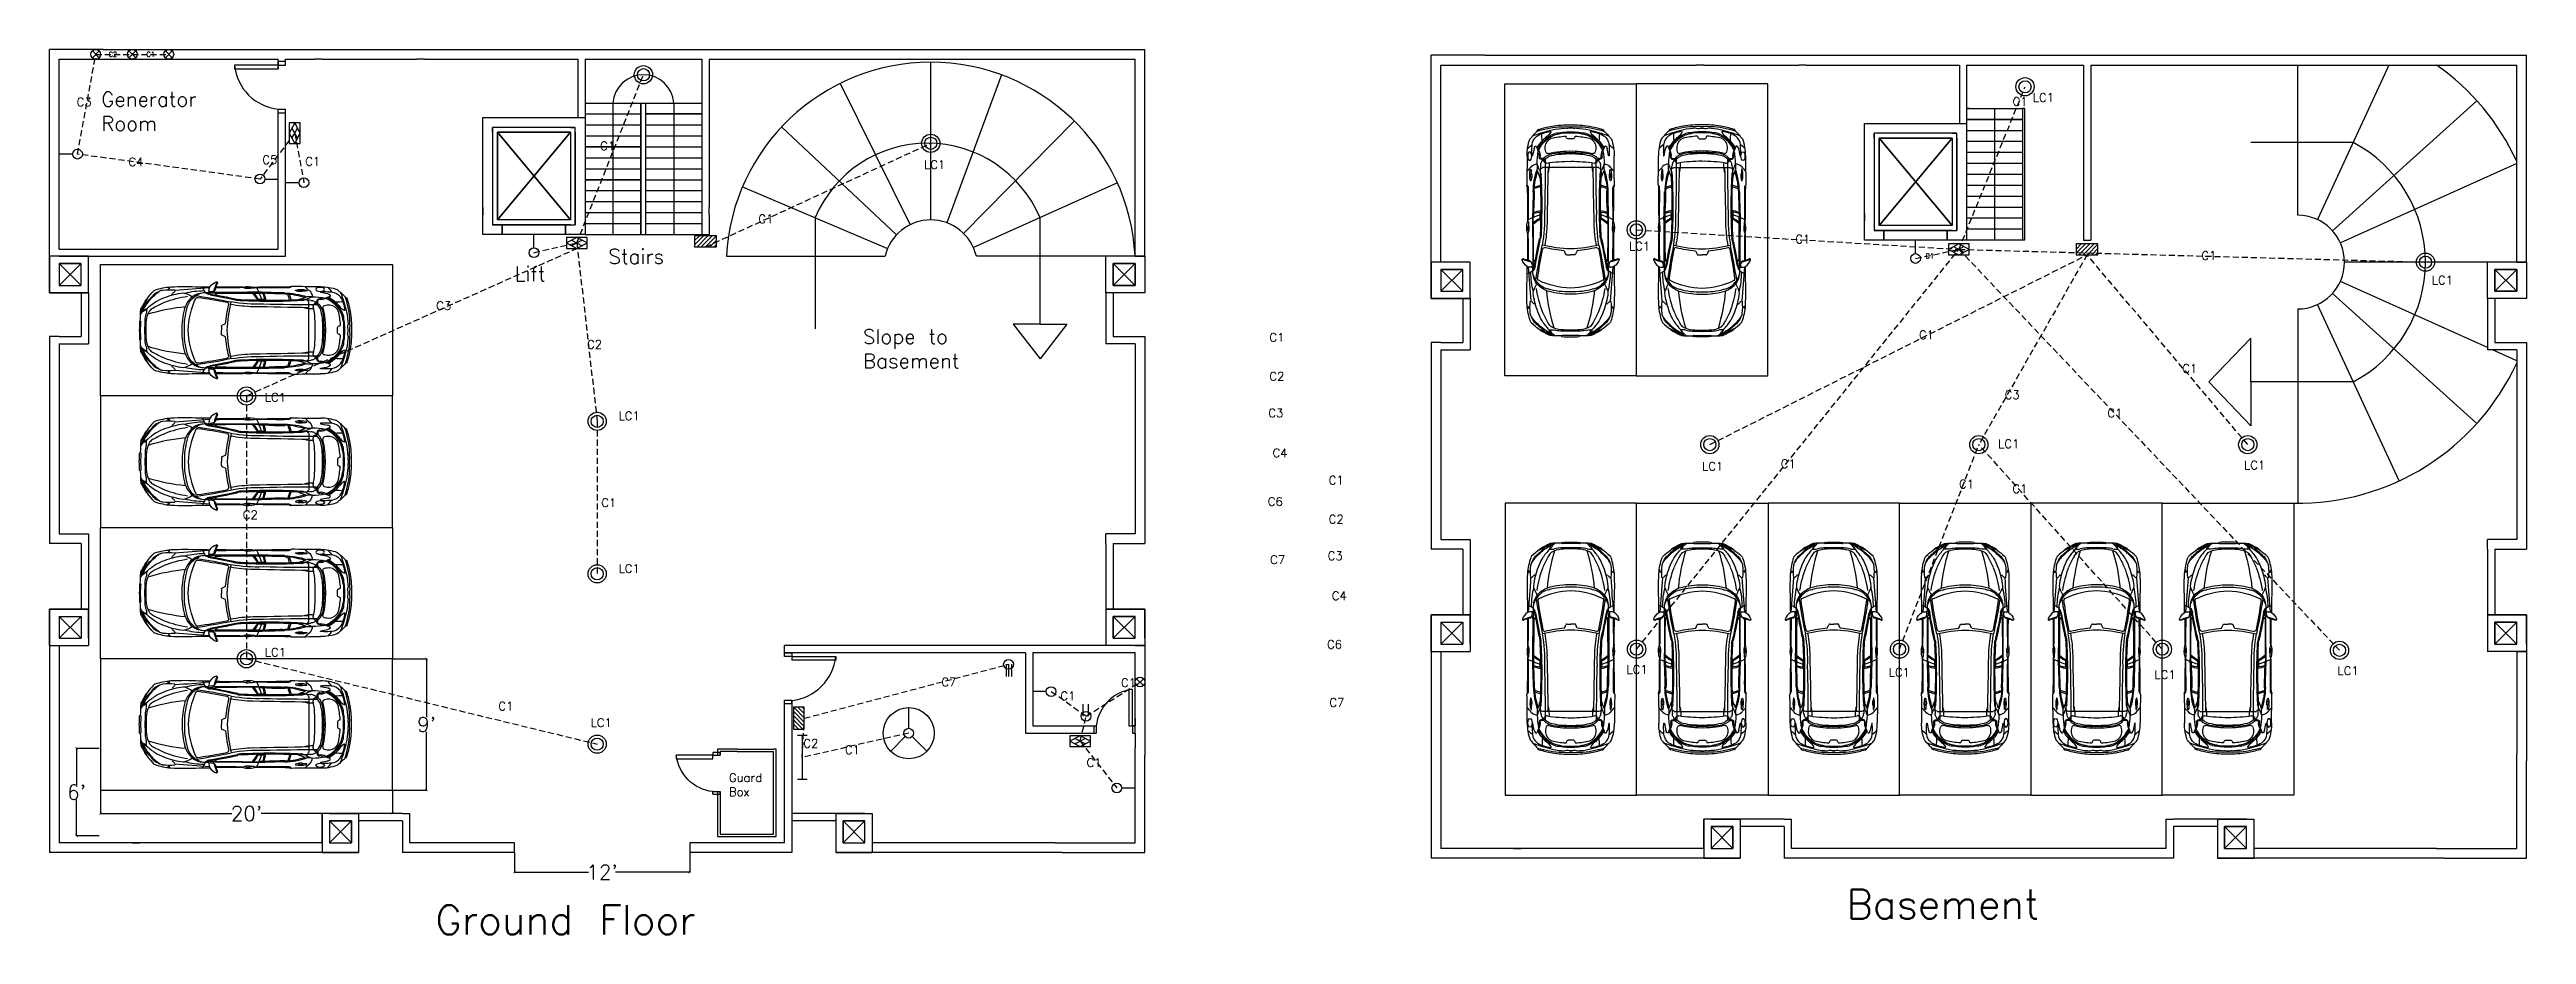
# Model space of a CAD drawing. Header units: inches. Extents: x 474 to 5633, y -332 to 1348.
# Drawn here: x 2753 to 4789, y 621 to 1348 of the extents above; entities that cross this region are included whole.
import ezdxf

# ---------------------------------------------------------------- set-up
doc = ezdxf.new("R2010")
doc.units = ezdxf.units.IN
doc.header["$LTSCALE"] = 20
doc.header["$MEASUREMENT"] = 0
doc.linetypes.add('ACAD_ISO02W100', pattern=[15, 12, -3])
doc.linetypes.add('HIDDEN', pattern=[0.375, 0.25, -0.125])
for name, color, linetype in [('Cars', 160, 'Continuous'), ('Conduit', 160, 'ACAD_ISO02W100'), ('Conduit Emergeny', 10, 'ACAD_ISO02W100'), ('Emergency', 1, 'HIDDEN'), ('Fittings', 255, 'Continuous'), ('Lift and Stairs', 60, 'Continuous'), ('Normal Wires', 5, 'HIDDEN')]:
    doc.layers.add(name, color=color, linetype=linetype)
for name, color, linetype, plot in [('Dimensions', 9, 'Continuous', False), ('Doors', 6, 'Continuous', False), ('Pillars', 200, 'Continuous', False), ('Veranda', 4, 'Continuous', False)]:
    doc.layers.add(name, color=color, linetype=linetype, plot=plot)
doc.styles.get("Standard").update_dxf_attribs({"font": 'txt.shx', "height": 12})
doc.dimstyles.new('iut', dxfattribs={"dimtxt": 0.18, "dimasz": 2.1175, "dimexe": 0.18, "dimexo": 0.0625, "dimgap": 0.09, "dimtad": 0, "dimtih": 1, "dimtoh": 1, "dimzin": 0, "dimdsep": 46, "dimlunit": 4, "dimtxsty": 'Standard', "dimblk": 'ARCHTICK', "dimcen": 0.09, "dimadec": 0, "dimazin": 0, "dimtfac": 1, "dimtofl": 0, "dimtmove": 0, "dimatfit": 3, "dimldrblk": 'ARCHTICK', "dimfxl": 1, "dimtolj": 1, "dimtzin": 0, "dimarcsym": 0})

msp = doc.modelspace()

# ---------------------------------------------------------------- texts
at = {"layer": 'Conduit', "char_height": 7, "attachment_point": 1}
for s, insert, width in [('C1', (3335.915, 1212.666), 58.75489), ('C1', (4289.589, 1117.326), 58.75489), ('C1', (4505.943, 1089.692), 58.75489), ('C3', (4360.055, 1068.104), 67.79411), ('C1', (3804.605, 997.837), 58.75489), ('C1', (4322.526, 994.628), 58.75489), ('C1', (4366.379, 990.795), 58.75489), ('C2', (3804.557, 965.801), 59.88479), ('C3', (3803.753, 935.682), 67.79411), ('C4', (3807.175, 902.849), 63.27449), ('C6', (3803.285, 862.864), 83.61273), ('C7', (3486.315, 831.943), 91.52203), ('C7', (3805.197, 815.118), 91.52203), ('C2', (3372.918, 781.481), 59.88479), ('C1', (3407.111, 776.229), 58.75489)]:
    msp.add_mtext(s, dxfattribs=dict(at, insert=insert, width=width))
at = {"layer": 'Conduit Emergeny', "attachment_point": 1}
for s, insert, char_height, width in [('C2', (2802.035, 1346.41), 4, 59.88479), ('C1', (2833.045, 1346.434), 4, 58.75489), ('C3', (2775.779, 1308.734), 7, 67.79411), ('C1', (4366.53, 1309.11), 7, 58.75489), ('C1', (3205.945, 1272.665), 7, 58.75489), ('C4', (2818.378, 1259.479), 7, 63.27449), ('C5', (2928.32, 1261.279), 7, 63.27449), ('C1', (2963.592, 1259.884), 7, 58.75489), ('C1', (4187.995, 1196.053), 7, 58.75489), ('C1', (4295.003, 1180.685), 4, 58.75489), ('C1', (4521.707, 1182.532), 7, 58.75489), ('C3', (3071.206, 1141.334), 7, 67.79411), ('C2', (3195.218, 1109.47), 7, 59.88479), ('C1', (3755.898, 1115.257), 7, 58.75489), ('C2', (3755.85, 1083.222), 7, 59.88479), ('C3', (3755.046, 1053.102), 7, 67.79411), ('C1', (4444.452, 1053.055), 7, 58.75489), ('C4', (3758.467, 1020.269), 7, 63.27449), ('C1', (4176.067, 1011.347), 7, 58.75489), ('C1', (3206.804, 979.358), 7, 58.75489), ('C6', (3754.578, 980.284), 7, 83.61273), ('C2', (2912.346, 969.436), 7, 59.88479), ('C7', (3756.489, 932.538), 7, 91.52203), ('C1', (3584.167, 820.565), 7, 58.75489), ('C1', (3633.979, 831.383), 7, 58.75489), ('C1', (3122.305, 812.147), 7, 58.75489), ('C1', (3605.61, 765.684), 7, 58.75489)]:
    msp.add_mtext(s, dxfattribs=dict(at, insert=insert, char_height=char_height, width=width))
at = {"layer": 'Defpoints', "attachment_point": 1}
for s, insert, char_height, width in [('Generator^JRoom', (2795.961, 1313.499), 12, 76.83158), ('Stairs', (3212.746, 1184.236), 12, 50.83405), ('Lift', (3135.825, 1169.976), 12, 36.52638), ('Slope to Basement', (3421.861, 1118.363), 12, 101.14996), ('Guard\\PBox', (3311.754, 753.343), 7, 32.87281)]:
    msp.add_mtext(s, dxfattribs=dict(at, insert=insert, char_height=char_height, width=width))
at = {"layer": 'Dimensions', "char_height": 24, "attachment_point": 1}
for s, insert, width in [('Basement', (4230.094, 657.828), 362.67188), ('Ground Floor', (3070.592, 644.937), 301.67868)]:
    msp.add_mtext(s, dxfattribs=dict(at, insert=insert, width=width))
at = {"layer": 'Fittings', "char_height": 7, "width": 34.69347, "attachment_point": 1}
for insert in [(4383.202, 1312.444), (3472.097, 1257.275), (4051.282, 1190.237), (4711.053, 1162.335), (2930.424, 1065.994), (3221.068, 1050.712), (4354.697, 1027.784), (4111.393, 1009.329), (4556.714, 1010.298), (3221.068, 925.181), (2930.424, 856.412), (4049.329, 842.252), (4264.758, 839.913), (4483.147, 837.952), (4633.525, 841.254), (3198.123, 798.558)]:
    msp.add_mtext('LC1', dxfattribs=dict(at, insert=insert))

# ---------------------------------------------------------------- blocks, each defined once
blk = doc.blocks.new('Car_left')
at = {"color": 5}
for p, q in [((123.1, 29.8), (124.8, 24.8)), ((70.7, 5.3), (68, 4.1)), ((70.7, -5.3), (68, -4.1)), ((101.4, -30.4), (102.4, -30.4)), ((123.1, -29.8), (124.8, -24.8))]:
    blk.add_line(p, q, dxfattribs=at)
for centre, radius, start, end in [((151.8, -72.7), 175.7, 147.4543, 148.401), ((-82.6, 66.7), 97.9, 330.3547, 335.5973), ((39.3, -1.9), 40.7, 137.6574, 152.9189), ((13.7, 18.4), 10.6, 134.1962, 161.1483), ((-138, 160.5), 199.1, 315.4666, 318.7653), ((49, -29.9), 64.2, 123.9549, 132.4036), ((54.2, -7.7), 58.5, 136.9012, 144.8623), ((36.1, 3.1), 35, 124.3846, 140.0859), ((13.6, 30.1), 3.04, 106.1096, 134.4589), ((22.1, 17.3), 15.9, 110.053, 131.0965), ((76.4, -101.5), 136.4, 114.1166, 118.3188), ((31.2, -22.7), 58.7, 95.1475, 108.2832), ((40.8, -25), 55.7, 102.8879, 119.7638), ((19.8, 27.2), 5.89, 96.3928, 126.9147), ((24.2, -9.8), 43.2, 83.7766, 96.6068), ((51.1, -53.9), 82.7, 97.9437, 111.5609), ((24.3, 39.4), 4.49, 245.4838, 278.5556), ((-29, 78.6), 69.4, 319.2904, 321.0297), ((37, -196.9), 232.9, 87.0251, 92.7356), ((28.1, 29.7), 1.05, 150.3867, 223.8412), ((22.8, 36.5), 7.65, 304.9781, 326.6735), ((40, -12.2), 43.1, 95.2135, 105.666), ((28.9, 32.7), 0.434, 309.6999, 95.6357), ((-72.6, 1567), 1537.6, 273.7989, 274.8592), ((36, 24.6), 6.13, 68.0898, 89.3295), ((53.5, -34.4), 67, 90.2825, 104.0813), ((60.7, 9.8), 24.8, 137.1504, 161.4803), ((26.7, 0.3), 32.1, 56.5518, 68.8795), ((55.4, 14.5), 16.7, 139.8951, 165.4129), ((108.4, -2.6), 68.4, 154.8731, 177.8428), ((52.4, 17), 13.9, 106.2741, 135.4769), ((57.5, 11.8), 20, 107.0239, 137.8516), ((3.5, -299.8), 331, 77.4622, 82.5484), ((47.6, 25.7), 1.43, 73.5, 144.8845), ((-11.4, -398.8), 430, 78.8417, 82.0619), ((53.7, 13.1), 17.9, 88.4994, 106.7327), ((51.9, -601.4), 637.1, 89.4558, 90.2501), ((75, 44.9), 25, 201.5058, 214.664), ((54.4, -11.9), 42.9, 87.2489, 90.3302), ((59.8, 38.4), 9.41, 235.3565, 259.7337), ((5.6, -307.7), 341.5, 77.2847, 81.6315), ((16.8, 60.8), 49.7, 322.9405, 324.6406), ((56.7, 30.8), 0.28, 168.5556, 280.9154), ((58, 151), 120.5, 269.386, 271.2668), ((65.4, 32.1), 8.25, 154.2977, 176.705), ((58.1, 32.6), 0.916, 182.6152, 260.6397), ((65.8, 31), 9.1, 105.1375, 149.5524), ((58.5, 37.8), 6.17, 264.7116, 292.1047), ((-59.5, -615), 654.8, 77.6333, 79.651), ((64.9, 33.1), 4.43, 193.6511, 206.161), ((60.3, 31), 0.558, 308.927, 10.4287), ((59.5, 36.5), 4.62, 286.6943, 302.0817), ((69.7, 2295.7), 2264.6, 269.7768, 270.7176), ((93.5, 24.5), 33.1, 153.0129, 166.3047), ((89.9, 52.4), 35.4, 216.9144, 221.7941), ((61, 34), 1.67, 304.7821, 341.0084), ((111.1, -4600.2), 4630.8, 90.1598, 90.6056), ((116.9, 20.2), 56, 160.5571, 166.2918), ((62.1, 1027.3), 992.5, 270.0446, 271.3359), ((77.1, 1008), 972.6, 269.1713, 270.4847), ((63.4, 39.1), 0.762, 341.3955, 91.2243), ((212.7, -10.8), 142.9, 166.9982, 173.5145), ((71.7, 21.3), 1.71, 359.8585, 87.987), ((206.7, -6.2), 134.6, 167.3239, 177.3419), ((96.4, 137.3), 118, 259.487, 268.5985), ((97.4, 149.9), 128.5, 260.1257, 271.9973), ((84, 44.1), 19.1, 260.0152, 268.0991), ((83.4, 34.5), 10.2, 254.8014, 271.9279), ((108, 519.5), 495, 267.1536, 272.5853), ((107.5, 505.9), 482.2, 267.1684, 273.0368), ((85.4, 35.3), 0.234, 128.0347, 231.4439), ((89.7, 17.4), 18.6, 75.027, 103.707), ((87, 37.8), 3.22, 237.7615, 275.7868), ((89.3, 31.8), 3.46, 56.6946, 125.4574), ((87.8, 35), 0.651, 214.9001, 277.2119), ((89.2, 51.3), 17, 265.6662, 274.6243), ((90.6, 35.2), 0.91, 269.9036, 320.9857), ((92.4, 61.2), 26.6, 267.4291, 274.4422), ((70.3, 10.4), 30.3, 27.9516, 41.8487), ((55.2, 2.1), 48.3, 27.7108, 36.1627), ((28.6, 7392.1), 7357.1, 270.51286, 270.73777), ((94.2, 35), 0.422, 312.6372, 46.9755), ((116.4, 1092.6), 1057.8, 268.8193, 270.3323), ((77.5, 24.5), 21.6, 16.556, 30.2518), ((100.8, 86.2), 61, 266.9475, 271.8884), ((137.1, 1113.9), 1083.3, 267.9387, 269.0579), ((80.9, 21.2), 19.7, 9.7812, 28.5925), ((103.9, 97.9), 67.6, 265.1452, 267.8496), ((74.9, 20.4), 28.3, 8.374, 20.78), ((101.6, 21.3), 9.09, 85.5408, 91.5303), ((141.2, 1468), 1447.1, 268.4398, 270.2017), ((80.1, 21.5), 24, 7.2638, 21.8823), ((116.1, 190.9), 161.1, 265.0843, 271.3424), ((118, -31.9), 62.6, 71.6619, 88.8585), ((120.9, -2.4), 32.3, 76.524, 91.7339), ((547.6, 157.8), 444.5, 196.724, 197.4165), ((122.2, 38.2), 3.43, 275.3101, 319.2699), ((125.3, 30.7), 5.33, 95.0833, 111.357), ((144.7, 749.7), 713.9, 268.408, 270.3273), ((128.5, 32.9), 0.234, 128.0347, 231.4439), ((132.7, 15), 18.6, 75.027, 103.707), ((130, 35.4), 3.22, 237.7615, 275.7868), ((64.6, -253.7), 289.8, 75.6297, 77.2704), ((129.7, 29.3), 4.37, 277.2816, 299.3816), ((132.4, 29.4), 3.46, 56.6946, 125.4574), ((130.9, 32.6), 0.651, 214.9001, 277.2119), ((133.1, -11.9), 37.1, 85.5248, 93.3621), ((132.3, 48.9), 17, 265.6662, 274.6243), ((145.7, -8.2), 36.4, 104.6628, 112.2652), ((132, 34.4), 10.2, 276.1786, 297.4069), ((133.6, 32.9), 0.91, 269.9036, 320.9857), ((135.5, 58.9), 26.6, 267.4291, 274.4422), ((197.6, 635.6), 613.6, 264.237, 264.7005), ((154.5, 52.4), 24.7, 222.373, 234.288), ((159.1, -23.1), 53.4, 108.584, 114.8573), ((137.2, 32.6), 0.422, 312.6372, 46.9755), ((138.8, 91.2), 63.7, 268.9809, 272.951), ((136.1, 22.7), 3, 7.3886, 45.8426), ((2379.2, 15), 2240.1, 179.7935, 180.3836), ((134.7, 27.3), 7.38, 2.2759, 43.8481), ((140.9, 18.8), 5.78, 61.1095, 89.2816), ((141.9, -30.1), 57.7, 78.9494, 89.7926), ((145.1, 19.7), 2.36, 121.0881, 188.9249), ((33.4, -175.9), 228.1, 60.8166, 61.1095), ((141.4, 28.7), 7.35, 289.9834, 305.7288), ((139.1, 12.2), 12.4, 42.7696, 63.2718), ((137.6, 12.9), 11.8, 13.5418, 51.8233), ((173.3, 19.5), 27.8, 169.3396, 173.3084), ((147.9, 23.9), 2.05, 82.4864, 158.9368), ((168.3, 21.3), 21.8, 171.9489, 177.873), ((147.8, 24.2), 1.09, 105.2256, 169.184), ((148.9, 33.7), 8.56, 260.5398, 300.8493), ((148.6, 30.5), 4.6, 264.3192, 305.3616), ((134.3, 11.2), 16.8, 4.0034, 34.3416), ((149.5, -2.5), 38.3, 69.9453, 91.2061), ((149.1, 31.4), 0.225, 72.7222, 261.1465), ((316.9, 851.3), 837.1, 258.435, 258.8389), ((166.5, -184.7), 217, 93.9375, 94.5744), ((152, -37.2), 69, 84.9937, 90.3553), ((155.5, 8.9), 11.9, 84.6847, 106.7517), ((156.9, 20.3), 7.32, 104.9381, 122.1545), ((142.6, 3.2), 25.5, 26.6673, 66.0186), ((138.7, -1.8), 32.6, 35.6872, 62.1714), ((102.5, -12.9), 71.1, 38.653, 42.7305), ((152.9, 23.4), 6.85, 58.5297, 73.9608), ((158.5, 16.4), 11.5, 101.2557, 107.9095), ((135.2, -6.9), 39.8, 47.6971, 59.7688), ((156, 28.5), 0.883, 284.3577, 57.1347), ((155.2, 12.1), 8.78, 23.1565, 81.0231), ((157.4, 22.2), 9.39, 34.5387, 86.5392), ((168.2, -87.8), 111.3, 90.4843, 93.6538), ((222.8, 74.1), 79.8, 220.3359, 222.9602), ((101.5, -39), 94.8, 44.4324, 49.835), ((145.1, 14.8), 23.7, 4.6963, 32.3747), ((37.5, -16.5), 136.4, 13.4624, 20.4221), ((168.5, 25.2), 2.27, 20.6856, 70.9183), ((87.2, 2.5), 85.7, 3.2751, 16.8411), ((106.2, 4.5), 67.9, 9.2745, 18.4866), ((-749.3, 29.1), 749.8, 357.7767, 358.3186), ((0.7, 7.1), 0.422, 70.4902, 179.2009), ((394.4, -2), 393.8, 177.2369, 178.614), ((0.6, 6.9), 0.644, 4.1465, 70.0227), ((6.9, 10.5), 6.26, 118.9853, 161.2344), ((1.7, 14.7), 0.806, 59.7839, 144.418), ((131, -0.9), 130, 176.5375, 179.5906), ((6.1, 16.2), 4.96, 141.7582, 172.0354), ((13, 13.1), 11.8, 153.5515, 167.8828), ((1.2, 17.4), 1.47, 286.3441, 348.3424), ((9, 7.7), 10.4, 109.1789, 131.5531), ((8.1, 17.8), 6.43, 201.2171, 206.9602), ((8.8, 14.7), 6.61, 124.0758, 158.1982), ((3.2, 16.5), 0.185, 139.7223, 281.8199), ((0.3, 23.8), 8.59, 294.6387, 310.5596), ((253.5, -4.2), 249, 177.1463, 179.0257), ((34.8, 6.2), 30.1, 166.1326, 176.1877), ((-2.5, 16), 8.41, 341.9858, 8.7911), ((150.6, -1.1), 145.1, 177.2697, 179.5722), ((5.7, 17.3), 0.186, 347.2263, 118.0969), ((28.8, 5.3), 23.1, 157.8181, 178.6383), ((50.9, -126.7), 146.8, 95.0353, 107.3288), ((16.2, 11), 9.28, 145.0265, 160.738), ((17.2, 7.9), 12, 116.9128, 135.7696), ((99.8, 1), 64.7, 165.0341, 180.8411), ((93.5, 2.5), 56.5, 163.4212, 182.563), ((68.3, 3.3), 0.884, 109.8696, 185.7756), ((134.9, 1.9), 67.5, 178.8997, 181.5963), ((982.4, 46622.8), 46611.9, 268.90732, 268.96336), ((139.8, 31.9), 14.1, 251.5017, 267.3287), ((141.8, 125.6), 107.9, 268.5509, 270.6488), ((34.8, 1.5), 109.5, 359.3305, 9.3859), ((33.3, -1.4), 111, 350.6655, 0.8373), ((85.9, 1.8), 64.7, 358.4033, 12.3768), ((152.7, 18.5), 1.97, 108.8756, 185.2937), ((79.8, 0.9), 73, 358.2867, 13.7793), ((79.8, -1), 73, 346.2207, 1.7133), ((-0.9, 0.9), 152.4, 359.677, 4.3186), ((183.4, 0.6), 20.7, 175.4728, 181.6733), ((164.7, 1.6), 1.94, 91.7521, 163.5941), ((105.6, 1.2), 59.4, 2.7031, 13.9351), ((173.6, 26.2), 11.3, 214.8917, 241.4598), ((164.6, 4), 0.378, 274.2331, 11.3624), ((157.2, 10.7), 10.2, 10.9132, 39.4504), ((131.9, 1.8), 35.9, 357.1231, 20.9569), ((95, -0.9), 73.6, 0.7227, 10.7348), ((168.4, 16.6), 0.378, 237.8865, 16.8791), ((126, 4.3), 45.5, 0.5345, 13.9152), ((221.4, 2.7), 50, 177.6674, 183.3617), ((221.4, -2.7), 50, 176.6383, 182.3326), ((112.5, 3.2), 60.3, 356.5178, 3.9881), ((112.5, -3.2), 60.3, 356.0119, 3.4822), ((99.1, 2.6), 75.2, 357.9829, 9.7825), ((-749.3, -29.1), 749.8, 1.6814, 2.2233), ((0.7, -7.1), 0.422, 180.7991, 289.5098), ((0.6, -6.9), 0.644, 289.9773, 355.8535), ((394.4, 2), 393.8, 181.386, 182.7631), ((131, 0.9), 130, 180.4094, 183.4625), ((6.9, -10.5), 6.26, 198.7656, 241.0147), ((1.7, -14.7), 0.806, 215.582, 300.2161), ((6.1, -16.2), 4.96, 187.9646, 218.2418), ((13, -13.1), 11.8, 192.1172, 206.4485), ((1.2, -17.4), 1.47, 11.6576, 73.6559), ((8.1, -17.8), 6.43, 153.0398, 158.7829), ((9, -7.7), 10.4, 228.4469, 250.8211), ((151.8, 72.7), 175.7, 211.599, 212.5457), ((-82.6, -66.7), 97.9, 24.4027, 29.6453), ((8.8, -14.7), 6.61, 201.8018, 235.9242), ((3.2, -16.5), 0.185, 78.1801, 220.2777), ((39.3, 1.9), 40.7, 207.0811, 222.3426), ((0.3, -23.8), 8.59, 49.4404, 65.3613), ((253.5, 4.2), 249, 180.9743, 182.8537), ((34.8, -6.2), 30.1, 183.8123, 193.8674), ((150.6, 1.1), 145.1, 180.4278, 182.7303), ((-2.5, -16), 8.41, 351.2089, 18.0142), ((5.7, -17.3), 0.186, 241.9031, 12.7737), ((28.8, -5.3), 23.1, 181.3617, 202.1819), ((49, 29.9), 64.2, 227.5964, 236.0451), ((50.9, 126.7), 146.8, 252.6712, 264.9647), ((16.2, -11), 9.28, 199.262, 214.9735), ((17.2, -7.9), 12, 224.2304, 243.0872), ((76.4, 101.5), 136.4, 241.6812, 245.8834), ((99.8, -1), 64.7, 179.1589, 194.9659), ((93.5, -2.5), 56.5, 177.437, 196.5788), ((60.7, -9.8), 24.8, 198.5197, 222.8496), ((55.4, -14.5), 16.7, 194.5871, 220.1049), ((108.4, 2.6), 68.4, 182.1572, 205.1269), ((-179.5, -0.5), 246.9, 359.3834, 0.1206), ((68.3, -3.3), 0.884, 174.2244, 250.1304), ((212.7, 10.8), 142.9, 186.4855, 193.0018), ((206.7, 6.2), 134.6, 182.6581, 192.6761), ((96.4, -137.3), 118, 91.4015, 100.513), ((982.4, -46622.8), 46611.9, 91.03664, 91.09268), ((139.8, -31.9), 14.1, 92.6713, 108.4983), ((2379.2, -15), 2240.1, 179.6164, 180.2065), ((141.8, -125.6), 107.9, 89.3512, 91.4491), ((145.1, -19.7), 2.36, 171.0751, 238.9119), ((137.6, -12.9), 11.8, 308.1767, 346.4582), ((134.3, -11.2), 16.8, 325.6584, 355.9966), ((85.9, -1.8), 64.7, 347.6232, 1.5967), ((152.7, -18.6), 1.97, 174.7063, 251.1244), ((-0.9, -0.9), 152.4, 355.6814, 0.323), ((142.6, -3.2), 25.5, 293.9814, 333.3327), ((138.7, 1.8), 32.6, 297.8471, 324.3128), ((155.2, -12.3), 8.78, 278.9769, 336.8435), ((222.8, -74.2), 79.8, 137.0398, 139.6641), ((183.4, -0.7), 20.7, 178.3267, 184.5272), ((164.7, -1.8), 1.94, 196.4059, 268.2479), ((105.6, -1.4), 59.4, 346.0649, 357.2969), ((164.6, -4.1), 0.378, 348.6376, 85.7669), ((172.3, -24.3), 8.95, 116.8543, 149.5626), ((157.2, -10.7), 10.2, 320.5496, 349.0868), ((145.1, -14.8), 23.7, 327.6253, 355.3037), ((37.5, 16.5), 136.4, 339.5779, 346.5376), ((131.9, -1.8), 35.9, 339.0431, 2.8769), ((95, 0.9), 73.6, 349.2652, 359.2773), ((168.4, -16.6), 0.378, 343.1209, 122.1135), ((87.2, -2.5), 85.7, 343.1589, 356.7249), ((126, -4.3), 45.5, 346.0848, 359.4655), ((106.2, -4.5), 67.9, 341.5134, 350.7255), ((99.1, -2.6), 75.2, 350.2175, 2.0171), ((13.7, -18.4), 10.6, 198.8517, 225.8038), ((-138, -160.5), 199.1, 41.2347, 44.5334), ((54.2, 7.7), 58.5, 215.1377, 223.0988), ((36.1, -3.1), 35, 219.9141, 235.6154), ((13.6, -30.1), 3.04, 225.5411, 253.8904), ((22.1, -17.3), 15.9, 228.9035, 249.947), ((31.2, 22.7), 58.7, 251.7168, 264.8525), ((40.8, 25), 55.7, 240.2362, 257.1121), ((19.8, -27.2), 5.89, 233.0853, 263.6072), ((24.2, 9.8), 43.2, 263.3932, 276.2234), ((51.1, 53.9), 82.7, 248.4391, 262.0563), ((24.3, -39.4), 4.49, 81.4444, 114.5162), ((-29, -78.6), 69.4, 38.9703, 40.7096), ((37, 196.9), 232.9, 267.2644, 272.9749), ((28.1, -29.7), 1.05, 136.1588, 209.6133), ((22.8, -36.5), 7.65, 33.3265, 55.0219), ((40, 12.2), 43.1, 254.334, 264.7865), ((28.9, -32.7), 0.434, 264.3643, 50.3001), ((-72.6, -1567), 1537.6, 85.1408, 86.2011), ((36, -24.6), 6.13, 270.6705, 291.9102), ((53.5, 34.4), 67, 255.9187, 269.7175), ((26.7, -0.3), 32.1, 291.1205, 303.4482), ((52.4, -17), 13.9, 224.5231, 253.7259), ((57.5, -11.8), 20, 222.1484, 252.9761), ((47.6, -25.7), 1.43, 215.1155, 286.5), ((-19.2, 413.5), 446.9, 278.5152, 282.2178), ((-11.4, 398.8), 430, 277.9381, 281.1583), ((53.7, -13.1), 17.9, 253.2673, 271.5006), ((51.9, 601.4), 637.1, 269.7499, 270.5442), ((75, -44.9), 25, 145.336, 158.4942), ((54.4, 11.9), 42.9, 269.6698, 272.7511), ((59.8, -38.4), 9.41, 100.2663, 124.6435), ((5.6, 307.7), 341.5, 278.3685, 282.7153), ((56.7, -30.8), 0.28, 79.0846, 191.4444), ((16.8, -60.8), 49.7, 35.3594, 37.0595), ((58, -151), 120.5, 88.7332, 90.614), ((58.1, -32.6), 0.916, 99.3603, 177.3848), ((65.4, -32.1), 8.25, 183.295, 205.7023), ((58.5, -37.8), 6.17, 67.8953, 95.2884), ((65.8, -31), 9.1, 210.4476, 254.8625), ((-59.5, 615), 654.8, 280.349, 282.3667), ((64.9, -33.1), 4.43, 153.839, 166.3489), ((60.3, -31), 0.558, 349.5713, 51.073), ((59.5, -36.5), 4.62, 57.9183, 73.3057), ((69.9, -1465.5), 1434.4, 88.8778, 90.3591), ((93.5, -24.5), 33.1, 193.6953, 206.9871), ((89.9, -52.4), 35.4, 138.2059, 143.0856), ((61, -34), 1.67, 18.9916, 55.2179), ((122.1, 5877.7), 5908.4, 269.41841, 269.76617), ((116.9, -20.2), 56, 193.7082, 199.4429), ((62.1, -1027.3), 992.5, 88.6641, 89.9554), ((77.1, -1008), 972.6, 89.5153, 90.8275), ((63.4, -39.1), 0.762, 268.7757, 18.6045), ((71.7, -21.3), 1.71, 272.013, 0.1415), ((97.4, -149.9), 128.5, 88.0027, 99.8743), ((83.4, -34.5), 10.2, 88.0721, 105.1986), ((84, -44.1), 19.1, 91.9009, 99.9848), ((108, -519.5), 495, 87.4147, 92.8464), ((107.5, -505.9), 482.2, 86.9632, 92.8316), ((85.4, -35.3), 0.234, 128.5561, 231.9653), ((87, -37.8), 3.22, 84.2132, 122.2385), ((89.7, -17.4), 18.6, 256.293, 284.973), ((87.8, -35), 0.651, 82.7881, 145.0999), ((89.3, -31.8), 3.46, 234.5426, 303.3054), ((89.2, -51.3), 17, 85.3757, 94.3338), ((90.6, -35.2), 0.91, 39.0143, 90.0964), ((92.4, -61.2), 26.6, 85.5578, 92.5709), ((70.3, -10.4), 30.3, 318.1513, 332.0484), ((55.2, -2.1), 48.3, 323.8373, 332.2892), ((94.2, -35), 0.422, 313.0245, 47.3628), ((28.6, -7392.1), 7357.1, 89.26223, 89.48714), ((116.4, -1092.6), 1057.8, 89.6677, 91.1807), ((68, -20.6), 31.8, 332.3533, 341.62), ((100.8, -86.2), 61, 88.1116, 93.0525), ((103.9, -97.9), 67.6, 92.1504, 94.9984), ((126.8, -635.7), 605, 90.7199, 92.7344), ((82, -21.5), 18.6, 330.4856, 350.5014), ((74.9, -20.4), 28.3, 339.22, 351.626), ((141.2, -1468), 1447.1, 89.7983, 91.5602), ((72.6, -20), 31.5, 340.7957, 351.8942), ((130.5, -628.3), 598.5, 91.0175, 92.692), ((118, 31.9), 62.6, 271.1415, 288.3381), ((120.9, 2.4), 32.3, 268.2661, 283.476), ((547.6, -157.8), 444.5, 162.5835, 163.276), ((122.2, -38.2), 3.43, 40.7301, 84.6899), ((125.3, -30.7), 5.33, 248.643, 264.9167), ((144.7, -749.7), 713.9, 89.6727, 91.592), ((128.5, -32.9), 0.234, 128.5561, 231.9653), ((130, -35.4), 3.22, 84.2132, 122.2385), ((132.7, -15), 18.6, 256.293, 284.973), ((64.6, 253.7), 289.8, 282.7296, 284.3703), ((129.7, -29.3), 4.37, 60.6184, 82.7184), ((130.9, -32.6), 0.651, 82.7881, 145.0999), ((132.4, -29.4), 3.46, 234.5426, 303.3054), ((134.3, -213.8), 188.8, 89.4918, 91.0583), ((132.3, -48.9), 17, 85.3757, 94.3338), ((145.7, 8.2), 36.4, 247.7348, 255.3372), ((132, -34.4), 10.2, 62.5931, 83.8214), ((133.6, -32.9), 0.91, 39.0143, 90.0964), ((135.5, -58.9), 26.6, 85.5578, 92.5709), ((197.6, -635.6), 613.6, 95.2995, 95.763), ((154.5, -52.4), 24.7, 125.712, 137.627), ((159.1, 23.1), 53.4, 245.1427, 251.416), ((137.2, -32.6), 0.422, 313.0245, 47.3628), ((138.8, -91.2), 63.7, 87.049, 91.0191), ((136.1, -22.7), 3, 314.1574, 352.6114), ((134.7, -27.3), 7.38, 316.1519, 357.7241), ((140.9, -18.8), 5.78, 270.7184, 298.8905), ((141.9, 30.1), 57.7, 270.2074, 281.0506), ((33.4, 175.9), 228.1, 298.8905, 299.1834), ((141.4, -28.7), 7.35, 54.2712, 70.0166), ((139.1, -12.2), 12.4, 296.7282, 317.2304), ((173.3, -19.5), 27.8, 186.6916, 190.6604), ((147.9, -23.9), 2.05, 201.0632, 277.5136), ((168.3, -21.3), 21.8, 182.127, 188.0511), ((147.8, -24.2), 1.09, 190.816, 254.7744), ((148.9, -33.9), 8.82, 59.8745, 99.172), ((148.6, -30.5), 4.6, 54.6384, 95.6808), ((149.6, 1), 36.8, 268.5821, 290.4422), ((149.1, -31.4), 0.233, 93.8069, 232.9646), ((166.5, 184.7), 217, 265.3656, 266.0625), ((316.9, -851.3), 837.1, 101.1611, 101.565), ((152, 37.2), 69, 269.6447, 275.0063), ((155.5, -9), 11.9, 253.2483, 275.3153), ((160.6, -9.2), 19, 245.6845, 256.778), ((102.5, 12.9), 71.1, 317.2695, 321.347), ((152.9, -23.4), 6.85, 286.0392, 301.4703), ((135.2, 6.8), 39.8, 300.4584, 312.3029), ((156, -28.5), 0.883, 302.8653, 75.6423), ((157.4, -22.2), 9.39, 273.4608, 325.4613), ((168.2, 87.7), 111.3, 266.3462, 269.5157), ((124.4, 15.5), 62, 307.9225, 316.3203), ((168.5, -25.2), 2.27, 289.0817, 339.3144)]:
    blk.add_arc(centre, radius, start, end, dxfattribs=at)
blk.add_ellipse((148.6, -33.6), major_axis=(3.52, 0), ratio=0.472575, dxfattribs=at)
blk = doc.blocks.new('car_facing_L')
at = {"layer": 'Cars'}
blk.add_lwpolyline([(240, 0), (240, 108), (0, 108), (0, 0)], close=True, dxfattribs=at)
blk.add_blockref('Car_left', (32, 54), dxfattribs=at)
blk = doc.blocks.new('car_facing_R')
at = {"layer": 'Cars', "rotation": 180}
blk.add_blockref('car_facing_L', (0, 108), dxfattribs=at)
blk = doc.blocks.new('BDoor7')
at = {"layer": 'Doors'}
for p, q in [((0, 0), (-6, 0)), ((-6, 0), (-6, -3)), ((0, -3), (0, 0)), ((-6, -3), (-42, -3)), ((-42, -3), (-42, -6)), ((-42, -6), (-6, -6)), ((-6, -3), (0, -3)), ((-6, -3), (-6, -6)), ((-6, -42), (-6, -39)), ((-6, -39), (0, -39)), ((0, -42), (0, -39)), ((-6, -42), (0, -42))]:
    blk.add_line(p, q, dxfattribs=at)
blk.add_arc((-2, 1), 40.2, 185.6957, 264.3043, dxfattribs=at)
blk = doc.blocks.new('SDoor1')
at = {"layer": 'Doors'}
for p, q in [((-2, 36), (-5, 36)), ((-5, 36), (-5, 6)), ((-2, 6), (-2, 36)), ((-34, 6), (-34, 0)), ((-34, 6), (-32, 6)), ((-34, 0), (-32, 0)), ((-32, 6), (-32, 0)), ((-5, 6), (-2, 6)), ((0, 6), (-2, 6)), ((-2, 6), (-2, 0)), ((-2, 0), (0, 0)), ((0, 0), (0, 6))]:
    blk.add_line(p, q, dxfattribs=at)
blk.add_arc((1.8, 2.2), 34, 96.429, 173.571, dxfattribs=at)
blk = doc.blocks.new('BDoor8')
at = {"layer": 'Doors'}
for p, q in [((0, -3), (0, 0)), ((0, 0), (6, 0)), ((6, 0), (6, -3)), ((6, -3), (0, -3)), ((6, -3), (6, -6)), ((6, -3), (42, -3)), ((42, -6), (6, -6)), ((42, -3), (42, -6)), ((0, -42), (0, -39)), ((6, -39), (0, -39)), ((6, -42), (6, -39)), ((6, -42), (0, -42))]:
    blk.add_line(p, q, dxfattribs=at)
blk.add_arc((2, 1), 40.2, 275.6957, 354.3043, dxfattribs=at)
blk = doc.blocks.new('_ArchTick')
at = {"color": 0, "linetype": 'ByBlock', "const_width": 0.15}
blk.add_lwpolyline([(-0.5, -0.5), (0.5, 0.5)], dxfattribs=at)
blk = doc.blocks.new('*D149')
at = {"color": 0, "lineweight": -2, "transparency": 16777216}
for p, q in [((2795.3, 739.5), (2795.3, 720.2)), ((3035.3, 739.5), (3035.3, 720.2)), ((2795.3, 720.4), (2903.2, 720.4)), ((3035.3, 720.4), (2927.4, 720.4))]:
    blk.add_line(p, q, dxfattribs=at)
at = {"layer": 'Defpoints', "color": 0, "transparency": 16777216}
for p in [(2795.3, 739.6), (3035.3, 739.6), (3035.3, 720.4)]:
    blk.add_point(p, dxfattribs=at)
at = {"color": 0, "lineweight": -2, "transparency": 16777216, "xscale": 2.1175, "yscale": 2.1175, "zscale": 2.1175, "rotation": 180}
blk.add_blockref('_ArchTick', (2795.3, 720.4), dxfattribs=at)
at = {"color": 0, "lineweight": -2, "transparency": 16777216, "xscale": 2.1175, "yscale": 2.1175, "zscale": 2.1175}
blk.add_blockref('_ArchTick', (3035.3, 720.4), dxfattribs=at)
at = {"color": 0, "transparency": 16777216, "insert": (2915.3, 720.4), "char_height": 12, "attachment_point": 5}
blk.add_mtext("\\A1;20'", dxfattribs=at)
blk = doc.blocks.new('*D150')
at = {"color": 0, "lineweight": -2, "transparency": 16777216}
for p, q in [((3035.4, 847.6), (3063.5, 847.6)), ((3063.3, 847.6), (3063.3, 799.7)), ((3063.3, 739.6), (3063.3, 787.5)), ((3035.4, 739.6), (3063.5, 739.6))]:
    blk.add_line(p, q, dxfattribs=at)
at = {"layer": 'Defpoints', "color": 0, "transparency": 16777216}
for p in [(3035.3, 847.6), (3035.3, 739.6), (3063.3, 739.6)]:
    blk.add_point(p, dxfattribs=at)
at = {"color": 0, "lineweight": -2, "transparency": 16777216, "xscale": 2.1175, "yscale": 2.1175, "zscale": 2.1175}
for p, rotation in [((3063.3, 847.6), 90), ((3063.3, 739.6), 270)]:
    blk.add_blockref('_ArchTick', p, dxfattribs=dict(at, rotation=rotation))
at = {"color": 0, "transparency": 16777216, "insert": (3063.3, 793.6), "char_height": 12, "attachment_point": 5}
blk.add_mtext("\\A1;9'", dxfattribs=at)
blk = doc.blocks.new('*D152')
at = {"layer": 'Defpoints', "color": 0, "lineweight": -2, "transparency": 16777216}
for p, q in [((3135.5, 688.3), (3135.5, 672)), ((3135.5, 672.2), (3196.4, 672.2)), ((3279.5, 672.2), (3218.6, 672.2)), ((3279.5, 688.3), (3279.5, 672))]:
    blk.add_line(p, q, dxfattribs=at)
at = {"layer": 'Defpoints', "color": 0, "transparency": 16777216}
for p in [(3135.5, 688.4), (3279.5, 688.4), (3279.5, 672.2)]:
    blk.add_point(p, dxfattribs=at)
at = {"layer": 'Defpoints', "color": 0, "lineweight": -2, "transparency": 16777216, "xscale": 2.1175, "yscale": 2.1175, "zscale": 2.1175, "rotation": 180}
blk.add_blockref('_ArchTick', (3135.5, 672.2), dxfattribs=at)
at = {"layer": 'Defpoints', "color": 0, "lineweight": -2, "transparency": 16777216, "xscale": 2.1175, "yscale": 2.1175, "zscale": 2.1175}
blk.add_blockref('_ArchTick', (3279.5, 672.2), dxfattribs=at)
at = {"layer": 'Defpoints', "color": 0, "transparency": 16777216, "insert": (3207.5, 672.2), "char_height": 12, "attachment_point": 5}
blk.add_mtext("\\A1;12'", dxfattribs=at)
blk = doc.blocks.new('SDoor5')
at = {"layer": 'Doors'}
for p, q in [((-6, 33), (0, 33)), ((-6, 33), (-6, 31)), ((-6, 31), (0, 31)), ((0, 33), (0, 31)), ((-36, 1), (-36, 4)), ((-36, 4), (-6, 4)), ((-6, 1), (-36, 1)), ((-6, 4), (-6, 1)), ((-6, -1), (-6, 1)), ((-6, 1), (0, 1)), ((0, 1), (0, -1)), ((0, -1), (-6, -1))]:
    blk.add_line(p, q, dxfattribs=at)
blk.add_arc((-2.2, -2.8), 34, 96.429, 173.571, dxfattribs=at)
blk = doc.blocks.new('*D151')
at = {"color": 0, "lineweight": -2, "transparency": 16777216}
for p, q in [((2794.3, 773.9), (2775.5, 773.9)), ((2775.7, 773.9), (2775.7, 744)), ((2775.7, 701.9), (2775.7, 731.8)), ((2794.3, 701.9), (2775.5, 701.9))]:
    blk.add_line(p, q, dxfattribs=at)
at = {"layer": 'Defpoints', "color": 0, "transparency": 16777216}
for p in [(2794.4, 773.9), (2775.7, 701.9), (2794.4, 701.9)]:
    blk.add_point(p, dxfattribs=at)
at = {"color": 0, "lineweight": -2, "transparency": 16777216, "xscale": 2.1175, "yscale": 2.1175, "zscale": 2.1175}
for p, rotation in [((2775.7, 773.9), 90), ((2775.7, 701.9), 270)]:
    blk.add_blockref('_ArchTick', p, dxfattribs=dict(at, rotation=rotation))
at = {"color": 0, "transparency": 16777216, "insert": (2775.7, 737.9), "char_height": 12, "attachment_point": 5}
blk.add_mtext("\\A1;6'", dxfattribs=at)
blk = doc.blocks.new('Big_Ceiling Light')
at = {"layer": 'Fittings'}
for radius in [7.5, 5]:
    blk.add_circle((0, 0), radius, dxfattribs=at)
blk = doc.blocks.new('ceiling light')
at = {"layer": 'Fittings'}
blk.add_blockref('Big_Ceiling Light', (0, 0), dxfattribs=at)
blk = doc.blocks.new('Wall_Light')
blk.add_line((0, -11), (0, 0))
blk.add_circle((0, -15), 4)
blk = doc.blocks.new('energy_bulb')
at = {"linetype": 'HIDDEN', "rotation": 270}
blk.add_blockref('Wall_Light', (0, 0), dxfattribs=at)
blk = doc.blocks.new('exhaust')
at = {"layer": 'Fittings'}
for p, q in [((-2.8, 6.8), (2.8, 1.2)), ((-2.8, 1.2), (2.8, 6.8))]:
    blk.add_line(p, q, dxfattribs=at)
blk.add_circle((0, 4), 4, dxfattribs=at)
blk = doc.blocks.new('Fan')
for p, q in [((0, 4), (0, 21)), ((-2.8, -2.8), (-14.8, -14.8)), ((2.8, -2.8), (14.8, -14.8))]:
    blk.add_line(p, q)
for radius in [21, 4]:
    blk.add_circle((0, 0), radius)
blk = doc.blocks.new('Tube')
blk.add_line((-18, 0), (18, 0))
for points in [[(-18, 4), (-18, -4)], [(18, -4), (18, 4)]]:
    blk.add_lwpolyline(points)
blk = doc.blocks.new('SB')
h = blk.add_hatch()
h.set_pattern_fill('ANSI31', color=256, scale=20)
h.set_pattern_definition([(45, (-10094, -3199), (-1.76776695, 1.76776695), [])])
h.paths.add_polyline_path([(-9, 4.5), (-9, -4.5), (9, -4.5), (9, 4.5)])
blk.add_lwpolyline([(-9, -4.5), (9, -4.5), (9, 4.5), (-9, 4.5)], close=True)
blk = doc.blocks.new('Socket(2)')
for p, q in [((-2.5, 0), (-2.5, 10)), ((2, 0), (2, 10))]:
    blk.add_line(p, q)
blk.add_circle((0, 0), 4)
blk = doc.blocks.new('Socekt(3)')
for p, q in [((-2.5, 0), (-2.5, 10)), ((0, 0), (0, 10)), ((2, 0), (2, 10))]:
    blk.add_line(p, q)
blk.add_circle((0, 0), 4)
blk = doc.blocks.new('EMSB')
at = {"linetype": 'Continuous'}
for p, q in [((0, 9), (-8.5, 4.5)), ((-8.5, 4.5), (0, 0)), ((-4.25, 6.75), (4.25, 2.25)), ((4.25, 6.75), (-4.25, 2.25)), ((8.5, 4.5), (0, 9)), ((0, 0), (8.5, 4.5))]:
    blk.add_line(p, q, dxfattribs=at)
blk.add_lwpolyline([(-8.5, 0), (8.5, 0), (8.5, 9), (-8.5, 9)], close=True, dxfattribs=at)

# ---------------------------------------------------------------- dimensions: what is measured, and where the dimension line sits
for base, p1, p2, picture, middle in [((3063.303, 739.586), (3035.322, 847.586), (3035.322, 739.586), '*D150', (3063.303, 793.586)), ((2775.682, 701.932), (2794.394, 773.932), (2794.394, 701.932), '*D151', (2775.682, 737.932))]:
    dim = msp.add_linear_dim(base=base, p1=p1, p2=p2, angle=90, dimstyle='iut')
    dim.commit()
    dim.dimension.update_dxf_attribs({"geometry": picture, "text_midpoint": middle})
dim = msp.add_linear_dim(base=(3035.322, 720.4), p1=(2795.322, 739.586), p2=(3035.322, 739.586), dimstyle='iut')
dim.commit()
dim.dimension.update_dxf_attribs({"geometry": '*D149', "text_midpoint": (2915.322, 720.4)})
at = {"layer": 'Defpoints'}
dim = msp.add_linear_dim(base=(3279.492, 672.192), p1=(3135.492, 688.4), p2=(3279.492, 688.4), dimstyle='iut', dxfattribs=at)
dim.commit()
dim.dimension.update_dxf_attribs({"geometry": '*D152', "text_midpoint": (3207.492, 672.192)})

# ---------------------------------------------------------------- linework, layer by layer
for p, q in [((2797.492, 1348.4), (2753.492, 1348.4)), ((2753.492, 1178.4), (2753.492, 1348.4)), ((2797.492, 1348.4), (3609.492, 1348.4)), ((3609.492, 1348.4), (3653.492, 1348.4)), ((3653.492, 1178.4), (3653.492, 1348.4)), ((3932.804, 1343.622), (3888.804, 1343.622)), ((3888.804, 1173.622), (3888.804, 1343.622)), ((3932.804, 1343.622), (4744.804, 1343.622)), ((4744.804, 1343.622), (4788.804, 1343.622)), ((4788.804, 1173.622), (4788.804, 1343.622)), ((2761.492, 1340.4), (2941.492, 1340.4)), ((2761.492, 1184.4), (2761.492, 1340.4)), ((2761.492, 1340.4), (2881.492, 1340.4)), ((2761.492, 1340.4), (2929.492, 1340.4)), ((2941.492, 1332.419), (2941.492, 1340.4)), ((2947.492, 1340.4), (2971.492, 1340.4)), ((2947.492, 1335.419), (2947.492, 1340.4)), ((2977.492, 1340.4), (2971.492, 1340.4)), ((2977.492, 1340.4), (3055.492, 1340.4)), ((3061.492, 1340.4), (3055.492, 1340.4)), ((3061.492, 1340.4), (3177.492, 1340.4)), ((3177.492, 1340.4), (3183.492, 1340.4)), ((3183.492, 1340.4), (3187.492, 1340.4)), ((3187.492, 1340.4), (3187.492, 1292.4)), ((3193.492, 1340.4), (3279.492, 1340.4)), ((3193.492, 1340.4), (3193.492, 1212.4)), ((3279.492, 1340.4), (3285.492, 1340.4)), ((3285.492, 1340.4), (3289.492, 1340.4)), ((3289.492, 1340.4), (3289.492, 1196.4)), ((3295.492, 1340.4), (3345.492, 1340.4)), ((3295.492, 1340.4), (3295.492, 1218.4)), ((3345.492, 1340.4), (3351.492, 1340.4)), ((3351.492, 1340.4), (3429.492, 1340.4)), ((3351.492, 1340.4), (3435.492, 1340.4)), ((3435.492, 1340.4), (3645.492, 1340.4)), ((3645.492, 1178.4), (3645.492, 1340.4)), ((3896.804, 1335.622), (4076.804, 1335.622)), ((3896.804, 1173.622), (3896.804, 1335.622)), ((3896.804, 1335.622), (4016.804, 1335.622)), ((3896.804, 1335.622), (4064.804, 1335.622)), ((4076.804, 1335.622), (4082.804, 1335.622)), ((4082.804, 1335.622), (4106.804, 1335.622)), ((4112.804, 1335.622), (4106.804, 1335.622)), ((4112.804, 1335.622), (4190.804, 1335.622)), ((4196.804, 1335.622), (4190.804, 1335.622)), ((4196.804, 1335.622), (4312.804, 1335.622)), ((4312.804, 1335.622), (4318.804, 1335.622)), ((4318.804, 1335.622), (4322.804, 1335.622)), ((4322.804, 1335.622), (4322.804, 1287.622)), ((4328.804, 1335.622), (4414.804, 1335.622)), ((4328.804, 1335.622), (4328.804, 1207.622)), ((4414.804, 1335.622), (4420.804, 1335.622)), ((4420.804, 1335.622), (4424.804, 1335.622)), ((4424.804, 1335.622), (4424.804, 1191.622)), ((4430.804, 1335.622), (4480.804, 1335.622)), ((4430.804, 1335.622), (4430.804, 1213.622)), ((4480.804, 1335.622), (4486.804, 1335.622)), ((4486.804, 1335.622), (4564.804, 1335.622)), ((4486.804, 1335.622), (4570.804, 1335.622)), ((4570.804, 1335.622), (4780.804, 1335.622)), ((4780.804, 1173.622), (4780.804, 1335.622)), ((3193.492, 1304.4), (3289.492, 1304.4)), ((3239.492, 1196.4), (3239.492, 1304.4)), ((3243.492, 1196.4), (3243.492, 1304.4)), ((2941.492, 1184.4), (2941.492, 1299.419)), ((2947.492, 1178.4), (2947.492, 1299.419)), ((3121.492, 1284.4), (3117.492, 1284.4)), ((3117.492, 1280.4), (3117.492, 1284.4)), ((3181.492, 1284.4), (3121.492, 1284.4)), ((3181.492, 1284.4), (3185.492, 1284.4)), ((3185.492, 1280.4), (3185.492, 1284.4)), ((3187.492, 1292.4), (3193.492, 1292.4)), ((3193.492, 1295.4), (3239.492, 1295.4)), ((3193.492, 1286.4), (3239.492, 1286.4)), ((3243.492, 1295.4), (3289.492, 1295.4)), ((3243.492, 1286.4), (3289.492, 1286.4)), ((4322.804, 1287.622), (4328.804, 1287.622)), ((4328.811, 1290.944), (4374.811, 1290.944)), ((3117.492, 1280.4), (3117.492, 1212.4)), ((3121.492, 1280.4), (3121.492, 1212.4)), ((3181.492, 1280.4), (3121.492, 1280.4)), ((3181.492, 1208.4), (3121.492, 1280.4)), ((3181.492, 1280.4), (3121.492, 1208.4)), ((3181.492, 1280.4), (3181.492, 1212.4)), ((3185.492, 1280.4), (3185.492, 1212.4)), ((3193.492, 1277.4), (3239.492, 1277.4)), ((3193.492, 1268.4), (3239.492, 1268.4)), ((3243.492, 1277.4), (3289.492, 1277.4)), ((3243.492, 1268.4), (3289.492, 1268.4)), ((4256.804, 1279.622), (4252.804, 1279.622)), ((4252.804, 1275.622), (4252.804, 1279.622)), ((4252.804, 1275.622), (4252.804, 1207.622)), ((4316.804, 1279.622), (4256.804, 1279.622)), ((4256.804, 1275.622), (4256.804, 1207.622)), ((4316.804, 1275.622), (4256.804, 1275.622)), ((4316.804, 1203.622), (4256.804, 1275.622)), ((4316.804, 1275.622), (4256.804, 1203.622)), ((4316.804, 1279.622), (4320.804, 1279.622)), ((4316.804, 1275.622), (4316.804, 1207.622)), ((4320.804, 1275.622), (4320.804, 1279.622)), ((4320.804, 1275.622), (4320.804, 1207.622)), ((4328.811, 1281.944), (4374.811, 1281.944)), ((4328.811, 1272.944), (4374.811, 1272.944)), ((4328.811, 1263.944), (4374.811, 1263.944)), ((3193.492, 1259.4), (3239.492, 1259.4)), ((3193.492, 1250.4), (3239.492, 1250.4)), ((3243.492, 1259.4), (3289.492, 1259.4)), ((3243.492, 1250.4), (3289.492, 1250.4)), ((4328.811, 1254.944), (4374.811, 1254.944)), ((4328.811, 1245.944), (4374.811, 1245.944)), ((3193.492, 1241.4), (3239.492, 1241.4)), ((3193.492, 1232.4), (3239.492, 1232.4)), ((3193.492, 1223.4), (3239.492, 1223.4)), ((3243.492, 1241.4), (3289.492, 1241.4)), ((3243.492, 1232.4), (3289.492, 1232.4)), ((3243.492, 1223.4), (3289.492, 1223.4)), ((4328.811, 1236.944), (4374.811, 1236.944)), ((4328.811, 1227.944), (4374.811, 1227.944)), ((3109.492, 1218.4), (3109.492, 1212.4)), ((3117.492, 1212.4), (3117.492, 1208.4)), ((3117.492, 1208.4), (3117.492, 1204.4)), ((3121.492, 1204.4), (3117.492, 1204.4)), ((3121.492, 1212.4), (3121.492, 1208.4)), ((3181.492, 1208.4), (3121.492, 1208.4)), ((3181.492, 1204.4), (3121.492, 1204.4)), ((3125.492, 1204.4), (3125.492, 1196.4)), ((3177.492, 1204.4), (3177.492, 1196.4)), ((3181.492, 1212.4), (3181.492, 1208.4)), ((3181.492, 1204.4), (3185.492, 1204.4)), ((3185.492, 1212.4), (3185.492, 1208.4)), ((3185.492, 1208.4), (3185.492, 1204.4)), ((3193.492, 1214.4), (3239.492, 1214.4)), ((3193.492, 1212.4), (3193.492, 1196.4)), ((3193.492, 1205.4), (3239.492, 1205.4)), ((3243.492, 1214.4), (3289.492, 1214.4)), ((3243.492, 1205.4), (3289.492, 1205.4)), ((3295.492, 1212.4), (3295.492, 1218.4)), ((3295.492, 1212.4), (3295.492, 1196.4)), ((4244.804, 1213.622), (4244.804, 1207.622)), ((4252.804, 1207.622), (4252.804, 1203.622)), ((4252.804, 1203.622), (4252.804, 1199.622)), ((4256.804, 1207.622), (4256.804, 1203.622)), ((4316.804, 1203.622), (4256.804, 1203.622)), ((4316.804, 1207.622), (4316.804, 1203.622)), ((4320.804, 1207.622), (4320.804, 1203.622)), ((4320.804, 1203.622), (4320.804, 1199.622)), ((4328.804, 1207.622), (4328.804, 1191.622)), ((4328.811, 1218.944), (4374.811, 1218.944)), ((4328.811, 1209.944), (4374.811, 1209.944)), ((4328.811, 1200.944), (4374.811, 1200.944)), ((4430.804, 1213.622), (4430.804, 1191.622)), ((2761.492, 1184.4), (2941.492, 1184.4)), ((3115.492, 1196.4), (3109.492, 1196.4)), ((3177.492, 1196.4), (3125.492, 1196.4)), ((3193.492, 1196.4), (3289.492, 1196.4)), ((3289.492, 1196.4), (3295.492, 1196.4)), ((4250.804, 1191.622), (4244.804, 1191.622)), ((4256.804, 1199.622), (4252.804, 1199.622)), ((4316.804, 1199.622), (4256.804, 1199.622)), ((4260.804, 1199.622), (4260.804, 1191.622)), ((4312.804, 1191.622), (4260.804, 1191.622)), ((4312.804, 1199.622), (4312.804, 1191.622)), ((4316.804, 1199.622), (4320.804, 1199.622)), ((4424.804, 1191.622), (4430.804, 1191.622)), ((2753.492, 1178.4), (2753.492, 1148.4)), ((2761.492, 1178.4), (2753.492, 1178.4)), ((2753.492, 1178.4), (2753.492, 1148.4)), ((2761.492, 1178.4), (2947.492, 1178.4)), ((2761.492, 1172.4), (2779.492, 1172.4)), ((2761.492, 1172.4), (2761.492, 1154.4)), ((2779.492, 1154.4), (2779.492, 1172.4)), ((2785.492, 1148.4), (2785.492, 1172.4)), ((3621.492, 1148.4), (3621.492, 1172.4)), ((3627.492, 1172.4), (3645.492, 1172.4)), ((3627.492, 1154.4), (3627.492, 1172.4)), ((3645.492, 1178.4), (3653.492, 1178.4)), ((3645.492, 1172.4), (3645.492, 1154.4)), ((3653.492, 1178.4), (3653.492, 1148.4)), ((3653.492, 1178.4), (3653.492, 1148.4)), ((3888.804, 1173.622), (3888.804, 1143.622)), ((3896.804, 1173.622), (3888.804, 1173.622)), ((3888.804, 1173.622), (3888.804, 1143.622)), ((3896.804, 1167.622), (3914.804, 1167.622)), ((3896.804, 1167.622), (3896.804, 1149.622)), ((3914.804, 1149.622), (3914.804, 1167.622)), ((3920.804, 1143.622), (3920.804, 1167.622)), ((4756.804, 1143.622), (4756.804, 1167.622)), ((4762.804, 1167.622), (4780.804, 1167.622)), ((4762.804, 1149.622), (4762.804, 1167.622)), ((4780.804, 1173.622), (4788.804, 1173.622)), ((4780.804, 1167.622), (4780.804, 1149.622)), ((4788.804, 1173.622), (4788.804, 1143.622)), ((4788.804, 1173.622), (4788.804, 1143.622)), ((2753.492, 1148.4), (2785.492, 1148.4)), ((2761.492, 1154.4), (2779.492, 1154.4)), ((2779.492, 1148.4), (2779.492, 1112.4)), ((2785.492, 1148.4), (2785.492, 1112.4)), ((3621.492, 1148.4), (3621.492, 1112.4)), ((3653.492, 1148.4), (3621.492, 1148.4)), ((3645.492, 1154.4), (3627.492, 1154.4)), ((3627.492, 1148.4), (3627.492, 1112.4)), ((3888.804, 1143.622), (3920.804, 1143.622)), ((3896.804, 1149.622), (3914.804, 1149.622)), ((3914.804, 1143.622), (3914.804, 1107.622)), ((3920.804, 1143.622), (3920.804, 1107.622)), ((4756.804, 1143.622), (4756.804, 1107.622)), ((4788.804, 1143.622), (4756.804, 1143.622)), ((4780.804, 1149.622), (4762.804, 1149.622)), ((4762.804, 1143.622), (4762.804, 1107.622)), ((2753.492, 1112.4), (2753.492, 942.4)), ((2761.492, 1112.4), (2753.492, 1112.4)), ((2761.492, 1112.4), (2779.492, 1112.4)), ((2761.492, 1106.4), (2761.492, 950.4)), ((2761.492, 1106.4), (2785.492, 1106.4)), ((2785.492, 1112.4), (2785.492, 1106.4)), ((3621.492, 1112.4), (3621.492, 1106.4)), ((3645.492, 1106.4), (3621.492, 1106.4)), ((3627.492, 1112.4), (3645.492, 1112.4)), ((3645.492, 1112.4), (3653.492, 1112.4)), ((3645.492, 1106.4), (3645.492, 950.4)), ((3653.492, 1112.4), (3653.492, 942.4)), ((3888.804, 1107.622), (3888.804, 937.622)), ((3896.804, 1107.622), (3888.804, 1107.622)), ((3896.804, 1107.622), (3914.804, 1107.622)), ((3896.804, 1101.622), (3896.804, 945.622)), ((3896.804, 1101.622), (3920.804, 1101.622)), ((3920.804, 1107.622), (3920.804, 1101.622)), ((4756.804, 1107.622), (4756.804, 1101.622)), ((4780.804, 1101.622), (4756.804, 1101.622)), ((4762.804, 1107.622), (4780.804, 1107.622)), ((4780.804, 1107.622), (4788.804, 1107.622)), ((4780.804, 1101.622), (4780.804, 945.622)), ((4788.804, 1107.622), (4788.804, 937.622)), ((2779.492, 942.4), (2753.492, 942.4)), ((2761.492, 950.4), (2785.492, 950.4)), ((2779.492, 942.4), (2779.492, 888.4)), ((2785.492, 950.4), (2785.492, 888.4)), ((3621.492, 942.4), (3621.492, 950.4)), ((3645.492, 950.4), (3621.492, 950.4)), ((3621.492, 942.4), (3621.492, 888.4)), ((3627.492, 942.4), (3627.492, 888.4)), ((3627.492, 942.4), (3645.492, 942.4)), ((3645.492, 942.4), (3653.492, 942.4)), ((3914.804, 937.622), (3888.804, 937.622)), ((3896.804, 945.622), (3920.804, 945.622)), ((3914.804, 937.622), (3914.804, 883.622)), ((3920.804, 945.622), (3920.804, 883.622)), ((4756.804, 937.622), (4756.804, 945.622)), ((4780.804, 945.622), (4756.804, 945.622)), ((4756.804, 937.622), (4756.804, 883.622)), ((4762.804, 937.622), (4762.804, 883.622)), ((4762.804, 937.622), (4780.804, 937.622)), ((4780.804, 937.622), (4788.804, 937.622)), ((2753.492, 888.4), (2753.492, 688.4)), ((2785.492, 888.4), (2753.492, 888.4)), ((2753.492, 888.4), (2753.492, 858.4)), ((2761.492, 882.4), (2779.492, 882.4)), ((2779.492, 882.4), (2779.492, 864.4)), ((2785.492, 864.4), (2785.492, 888.4)), ((3653.492, 888.4), (3621.492, 888.4)), ((3621.492, 888.4), (3621.492, 864.4)), ((3645.492, 882.4), (3627.492, 882.4)), ((3627.492, 882.4), (3627.492, 864.4)), ((3653.492, 888.4), (3653.492, 768.4)), ((3653.492, 864.4), (3653.492, 888.4)), ((3888.804, 883.622), (3888.804, 683.622)), ((3920.804, 883.622), (3888.804, 883.622)), ((3888.804, 883.622), (3888.804, 853.622)), ((3896.804, 877.622), (3914.804, 877.622)), ((3914.804, 877.622), (3914.804, 859.622)), ((3920.804, 859.622), (3920.804, 883.622)), ((4788.804, 883.622), (4756.804, 883.622)), ((4756.804, 883.622), (4756.804, 859.622)), ((4780.804, 877.622), (4762.804, 877.622)), ((4762.804, 877.622), (4762.804, 859.622)), ((4788.804, 883.622), (4788.804, 763.622)), ((4788.804, 859.622), (4788.804, 883.622)), ((2753.492, 858.4), (2761.492, 858.4)), ((2761.492, 858.4), (2761.492, 696.4)), ((3621.492, 858.4), (3357.492, 858.4)), ((3357.492, 849.4), (3357.492, 858.4)), ((3645.492, 858.4), (3653.492, 858.4)), ((3363.492, 852.4), (3357.492, 852.4)), ((3363.492, 852.4), (3363.492, 846.4)), ((3555.492, 852.4), (3363.492, 852.4)), ((3579.274, 852.4), (3561.492, 852.4)), ((3645.492, 852.4), (3585.274, 852.4)), ((3888.804, 853.622), (3896.804, 853.622)), ((3896.804, 853.622), (3896.804, 691.622)), ((4780.804, 853.622), (4780.804, 769.622)), ((4780.804, 853.622), (4788.804, 853.622)), ((3357.492, 720.4), (3357.492, 813.4)), ((3363.492, 813.4), (3363.492, 720.4)), ((3645.492, 798.4), (3645.492, 792.4)), ((3645.492, 786.4), (3645.492, 774.4)), ((3645.492, 696.4), (3645.492, 774.4)), ((3653.492, 688.4), (3653.492, 768.4)), ((4780.804, 691.622), (4780.804, 769.622)), ((4788.804, 683.622), (4788.804, 763.622)), ((2983.492, 720.4), (3007.492, 720.4)), ((2983.492, 714.4), (3001.492, 714.4)), ((3001.492, 714.4), (3001.492, 696.4)), ((3043.492, 720.4), (3007.492, 720.4)), ((3007.492, 720.4), (3007.492, 688.4)), ((3043.492, 714.4), (3007.492, 714.4)), ((3043.492, 720.4), (3049.492, 720.4)), ((3043.492, 714.4), (3043.492, 688.4)), ((3049.492, 696.4), (3049.492, 720.4)), ((3357.492, 696.4), (3357.492, 720.4)), ((3399.492, 720.4), (3363.492, 720.4)), ((3399.492, 714.4), (3363.492, 714.4)), ((3363.492, 714.4), (3363.492, 688.4)), ((3423.492, 720.4), (3399.492, 720.4)), ((3399.492, 720.4), (3399.492, 688.4)), ((3423.492, 714.4), (3405.492, 714.4)), ((3405.492, 714.4), (3405.492, 696.4)), ((4118.804, 715.622), (4142.804, 715.622)), ((4178.804, 715.622), (4142.804, 715.622)), ((4142.804, 715.622), (4142.804, 683.622)), ((4178.804, 715.622), (4184.804, 715.622)), ((4184.804, 691.622), (4184.804, 715.622)), ((4492.804, 691.622), (4492.804, 715.622)), ((4492.804, 715.622), (4498.804, 715.622)), ((4534.804, 715.622), (4498.804, 715.622)), ((4558.804, 715.622), (4534.804, 715.622)), ((4534.804, 715.622), (4534.804, 683.622)), ((2977.492, 696.4), (2761.492, 696.4)), ((2821.492, 696.4), (2827.492, 696.4)), ((3135.492, 696.4), (3049.492, 696.4)), ((3135.492, 688.4), (3135.492, 696.4)), ((3357.492, 696.4), (3279.492, 696.4)), ((3279.492, 696.4), (3279.492, 688.4)), ((3579.492, 696.4), (3429.492, 696.4)), ((3579.492, 696.4), (3645.492, 696.4)), ((4118.804, 709.622), (4136.804, 709.622)), ((4136.804, 709.622), (4136.804, 691.622)), ((4178.804, 709.622), (4142.804, 709.622)), ((4178.804, 709.622), (4178.804, 683.622)), ((4534.804, 709.622), (4498.804, 709.622)), ((4498.804, 709.622), (4498.804, 683.622)), ((4558.804, 709.622), (4540.804, 709.622)), ((4540.804, 709.622), (4540.804, 691.622)), ((3007.492, 688.4), (2753.492, 688.4)), ((3135.492, 688.4), (3043.492, 688.4)), ((3363.492, 688.4), (3279.492, 688.4)), ((3585.492, 688.4), (3399.492, 688.4)), ((3585.492, 688.4), (3653.492, 688.4)), ((4142.804, 683.622), (3888.804, 683.622)), ((4112.804, 691.622), (3896.804, 691.622)), ((3956.804, 691.622), (3962.804, 691.622)), ((4498.804, 683.622), (4178.804, 683.622)), ((4334.804, 691.622), (4184.804, 691.622)), ((4342.804, 691.622), (4334.804, 691.622)), ((4492.804, 691.622), (4342.804, 691.622)), ((4720.804, 683.622), (4534.804, 683.622)), ((4714.804, 691.622), (4564.804, 691.622)), ((4714.804, 691.622), (4780.804, 691.622)), ((4720.804, 683.622), (4788.804, 683.622))]:
    msp.add_line(p, q)
at = {"color": 60, "true_color": 0xbfff00}
for p, q in [((4331.069, 1299.945), (4328.772, 1299.945)), ((4376.599, 1299.956), (4374.81, 1299.945)), ((4374.81, 1299.945), (4374.811, 1191.944)), ((4376.599, 1191.944), (4376.599, 1299.956)), ((4328.772, 1191.944), (4331.07, 1191.944)), ((4374.811, 1191.944), (4376.599, 1191.944))]:
    msp.add_line(p, q, dxfattribs=at)
for points in [[(3651.492, 858.4), (3555.492, 858.4)], [(3651.274, 858.4), (3579.274, 858.4)], [(3555.492, 852.4), (3555.492, 786.4), (3613.492, 786.4)], [(3640.492, 792.4), (3645.492, 792.4), (3645.492, 852.4), (3561.492, 852.4), (3561.492, 792.4), (3613.492, 792.4)], [(3643.492, 786.4), (3645.492, 786.4)]]:
    msp.add_lwpolyline(points)
at = {"layer": 'Defpoints'}
for p, q in [((3318.469, 773.396), (3348.469, 773.396)), ((3318.469, 771.396), (3348.469, 771.396))]:
    msp.add_line(p, q, dxfattribs=at)
for points in [[(3318.469, 773.396), (3302.469, 773.396), (3302.469, 768.396)], [(3302.469, 738.396), (3302.469, 701.396), (3350.469, 701.396), (3350.469, 773.396), (3348.469, 773.396)], [(3318.469, 771.396), (3304.469, 771.396), (3304.469, 768.396)], [(3304.469, 738.396), (3304.469, 703.396), (3348.469, 703.396), (3348.469, 771.396)]]:
    msp.add_lwpolyline(points, dxfattribs=at)
at = {"layer": 'Emergency'}
for p, q in [((2776.492, 1262.4), (2791.492, 1344.4)), ((2791.492, 1344.4), (2821.492, 1344.4)), ((2821.492, 1344.4), (2851.492, 1344.4)), ((3186.78, 1189.39), (3241.492, 1327.661)), ((4322.476, 1184.139), (4376.796, 1317.783)), ((2926.492, 1241.909), (2776.492, 1262.4)), ((2954.923, 1279.677), (2926.492, 1241.909)), ((2954.923, 1279.677), (2962.492, 1238.909)), ((3187.293, 1184.89), (2915.322, 1063.586)), ((3151.492, 1181.4), (3186.78, 1189.39)), ((3186.78, 1189.39), (3203.492, 1042.752)), ((4057.36, 1200.193), (4322.476, 1184.139)), ((4057.594, 855.448), (4322.476, 1184.139)), ((4286.804, 1176.622), (4322.476, 1184.139)), ((4322.476, 1184.139), (4635.199, 854.535)), ((4322.476, 1184.139), (4705.83, 1173.622)), ((2915.322, 1063.586), (2915.322, 847.586)), ((3203.492, 1042.752), (3203.492, 917.4)), ((2915.322, 847.586), (3203.492, 777.4)), ((3605.212, 800.272), (3576.492, 820.631)), ((3605.212, 800.272), (3649.492, 828.4)), ((3600.378, 779.829), (3605.212, 800.272)), ((3600.378, 779.829), (3630.492, 741.4))]:
    msp.add_line(p, q, dxfattribs=at)
at = {"layer": 'Fittings'}
msp.add_line((3363.492, 810.4), (3363.492, 688.4), dxfattribs=at)
at = {"layer": 'Lift and Stairs'}
for p, q in [((3477.6, 1208.281), (3477.6, 1337.91)), ((3535.749, 1327.533), (3490.911, 1205.906)), ((4600.804, 1212.122), (4600.804, 1335.622)), ((4675.804, 1335.622), (4616.979, 1208.559)), ((3193.492, 1304.4), (3289.492, 1304.4)), ((3193.492, 1304.4), (3239.492, 1304.4)), ((3216.492, 1304.4), (3216.492, 1196.4)), ((3239.492, 1304.4), (3239.492, 1196.4)), ((3243.492, 1196.4), (3243.492, 1304.4)), ((3243.492, 1304.4), (3289.492, 1304.4)), ((3266.492, 1304.4), (3266.492, 1196.4)), ((3403.263, 1320.582), (3460.583, 1204.314)), ((4748.125, 1306.211), (4629.421, 1199.377)), ((3193.492, 1295.4), (3239.492, 1295.4)), ((3193.492, 1286.4), (3239.492, 1286.4)), ((3289.492, 1295.4), (3243.492, 1295.4)), ((3243.492, 1286.4), (3289.492, 1286.4)), ((3354.914, 1284.732), (3449.515, 1196.108)), ((3595.518, 1289.619), (3504.593, 1197.227)), ((4328.81, 1299.945), (4374.81, 1299.945)), ((4374.811, 1290.944), (4328.811, 1290.944)), ((4351.811, 1299.944), (4351.811, 1191.944)), ((3121.492, 1280.4), (3181.492, 1280.4)), ((3121.492, 1208.4), (3121.492, 1280.4)), ((3121.492, 1280.4), (3181.492, 1208.4)), ((3121.492, 1208.4), (3181.492, 1280.4)), ((3181.492, 1280.4), (3181.492, 1208.4)), ((3193.492, 1277.4), (3239.492, 1277.4)), ((3239.492, 1268.4), (3193.492, 1268.4)), ((3243.492, 1277.4), (3289.492, 1277.4)), ((3243.492, 1268.4), (3289.492, 1268.4)), ((4256.804, 1275.622), (4316.804, 1275.622)), ((4256.804, 1203.622), (4256.804, 1275.622)), ((4256.804, 1275.622), (4316.804, 1203.622)), ((4256.804, 1203.622), (4316.804, 1275.622)), ((4316.804, 1275.622), (4316.804, 1203.622)), ((4328.811, 1281.944), (4374.811, 1281.944)), ((4328.811, 1272.944), (4374.811, 1272.944)), ((4328.811, 1263.944), (4374.811, 1263.944)), ((4646.392, 1272.091), (4562.392, 1272.091)), ((3193.492, 1259.4), (3239.492, 1259.4)), ((3193.492, 1250.4), (3239.492, 1250.4)), ((3243.492, 1259.4), (3289.492, 1259.4)), ((3243.492, 1250.4), (3289.492, 1250.4)), ((4328.811, 1254.944), (4374.811, 1254.944)), ((4328.811, 1245.944), (4374.811, 1245.944)), ((4780.804, 1254.622), (4635.913, 1189.421)), ((3239.492, 1241.4), (3193.492, 1241.4)), ((3193.492, 1232.4), (3239.492, 1232.4)), ((3193.492, 1223.4), (3239.492, 1223.4)), ((3243.492, 1241.4), (3289.492, 1241.4)), ((3243.492, 1232.4), (3289.492, 1232.4)), ((3243.492, 1223.4), (3289.492, 1223.4)), ((3322.889, 1235.572), (3442.185, 1184.855)), ((3630.944, 1238.7), (3512.703, 1185.57)), ((4328.811, 1236.944), (4374.811, 1236.944)), ((4328.811, 1227.944), (4374.811, 1227.944)), ((3181.492, 1208.4), (3121.492, 1208.4)), ((3125.492, 1204.4), (3177.492, 1204.4)), ((3125.492, 1196.4), (3125.492, 1204.4)), ((3177.492, 1204.4), (3177.492, 1196.4)), ((3193.492, 1214.4), (3239.492, 1214.4)), ((3193.492, 1205.4), (3239.492, 1205.4)), ((3243.492, 1214.4), (3289.492, 1214.4)), ((3243.492, 1205.4), (3289.492, 1205.4)), ((3382.537, 1210.213), (3382.537, 1118.86)), ((3567.426, 1122.732), (3567.426, 1210.159)), ((4316.804, 1203.622), (4256.804, 1203.622)), ((4328.811, 1218.944), (4374.811, 1218.944)), ((4328.811, 1209.944), (4374.811, 1209.944)), ((4328.811, 1200.944), (4374.811, 1200.944)), ((3177.492, 1196.4), (3125.492, 1196.4)), ((3193.492, 1196.4), (3239.492, 1196.4)), ((3239.492, 1196.4), (3243.492, 1196.4)), ((3243.492, 1196.4), (3289.492, 1196.4)), ((4260.804, 1199.622), (4312.804, 1199.622)), ((4260.804, 1191.622), (4260.804, 1199.622)), ((4312.804, 1191.622), (4260.804, 1191.622)), ((4312.804, 1199.622), (4312.804, 1191.622)), ((4328.811, 1191.944), (4374.811, 1191.944)), ((3309.708, 1178.401), (3440.093, 1178.409)), ((3645.492, 1178.4), (3515.107, 1178.409)), ((4756.804, 1173.622), (4639.304, 1173.622)), ((4756.804, 1173.622), (4639.304, 1173.622)), ((4748.125, 1041.033), (4629.421, 1147.867)), ((4756.804, 1103.422), (4635.913, 1157.823)), ((3567.373, 1122.732), (3545.373, 1122.732)), ((3545.373, 1122.732), (3567.426, 1094.043)), ((3567.373, 1122.732), (3589.373, 1122.732)), ((3589.373, 1122.732), (3567.426, 1094.043)), ((4600.804, 1135.122), (4600.804, 1017.622)), ((4600.804, 1135.122), (4600.804, 975.448)), ((4684.073, 993.762), (4616.979, 1138.684)), ((4527.752, 1075.153), (4562.392, 1111.153)), ((4562.392, 1075.153), (4562.392, 1111.153)), ((4780.804, 1092.622), (4760.804, 1101.622)), ((4527.752, 1075.153), (4562.392, 1039.153)), ((4646.392, 1075.153), (4562.392, 1075.153)), ((4562.392, 1075.153), (4562.392, 1039.153))]:
    msp.add_line(p, q, dxfattribs=at)
for centre, radius, start, end in [((3241.492, 1302.597), 25.065, 4.124885, 175.875115), ((3477.6, 1169.798), 168.112, 2.932881, 177.066653), ((4600.804, 1173.622), 198.2, 24.745874, 54.820987), ((3474.97, 1170.926), 100.436, 22.993679, 156.972713), ((4594.547, 1173.622), 111.283, 297.767437, 62.232563), ((3477.6, 1169.798), 38.483, 12.930288, 167.069712), ((4600.804, 1173.622), 38.5, 0, 90), ((4600.804, 1173.622), 38.5, 270, 90), ((4600.804, 1173.622), 198.2, 269.071777, 335.254126)]:
    msp.add_arc(centre, radius, start, end, dxfattribs=at)
at = {"layer": 'Normal Wires'}
for p, q in [((3292.6, 1186.124), (3477.6, 1271.327)), ((4117.804, 1023.622), (4427.719, 1179.608)), ((4427.719, 1179.608), (4338.804, 1023.622)), ((4559.804, 1023.622), (4427.719, 1179.608)), ((4273.594, 855.448), (4338.804, 1023.622)), ((4489.594, 855.448), (4338.804, 1023.622)), ((3373.686, 798.678), (3541.495, 843.073)), ((3372.035, 766.55), (3373.686, 798.678)), ((3459.492, 786.4), (3372.035, 766.55))]:
    msp.add_line(p, q, dxfattribs=at)
at = {"layer": 'Pillars'}
for p, q in [((3109.492, 1292.4), (3193.492, 1292.4)), ((3109.492, 1196.4), (3109.492, 1292.4)), ((3185.492, 1284.4), (3117.492, 1284.4)), ((3117.492, 1284.4), (3117.492, 1204.4)), ((3185.492, 1204.4), (3185.492, 1284.4)), ((3193.492, 1292.4), (3193.492, 1196.4)), ((4244.804, 1287.622), (4328.804, 1287.622)), ((4244.804, 1191.622), (4244.804, 1287.622)), ((4328.804, 1287.622), (4328.804, 1191.622)), ((4320.804, 1279.622), (4252.804, 1279.622)), ((4252.804, 1279.622), (4252.804, 1199.622)), ((4320.804, 1199.622), (4320.804, 1279.622)), ((3117.492, 1204.4), (3125.492, 1204.4)), ((3125.492, 1204.4), (3125.492, 1196.4)), ((3177.492, 1196.4), (3177.492, 1204.4)), ((3177.492, 1204.4), (3185.492, 1204.4)), ((3125.492, 1196.4), (3109.492, 1196.4)), ((3193.492, 1196.4), (3177.492, 1196.4)), ((4260.804, 1191.622), (4244.804, 1191.622)), ((4252.804, 1199.622), (4260.804, 1199.622)), ((4260.804, 1199.622), (4260.804, 1191.622)), ((4312.804, 1191.622), (4312.804, 1199.622)), ((4312.804, 1199.622), (4320.804, 1199.622)), ((4328.804, 1191.622), (4312.804, 1191.622)), ((2753.492, 1148.4), (2753.492, 1178.4)), ((2785.492, 1178.4), (2753.492, 1178.4)), ((2753.492, 1178.4), (2753.492, 1148.4)), ((2761.492, 1172.4), (2761.492, 1154.4)), ((2779.492, 1172.4), (2761.492, 1172.4)), ((2761.492, 1172.4), (2779.492, 1154.4)), ((2779.492, 1172.4), (2761.492, 1154.4)), ((2779.492, 1172.4), (2761.492, 1172.4)), ((2761.492, 1172.4), (2761.492, 1154.4)), ((2779.492, 1154.4), (2779.492, 1172.4)), ((2785.492, 1148.4), (2785.492, 1178.4)), ((3621.492, 1148.4), (3621.492, 1178.4)), ((3653.492, 1178.4), (3621.492, 1178.4)), ((3627.492, 1172.4), (3627.492, 1154.4)), ((3645.492, 1172.4), (3627.492, 1172.4)), ((3627.492, 1172.4), (3645.492, 1154.4)), ((3627.492, 1154.4), (3645.492, 1172.4)), ((3627.492, 1172.4), (3645.492, 1172.4)), ((3645.492, 1154.4), (3645.492, 1172.4)), ((3645.492, 1172.4), (3645.492, 1154.4)), ((3653.492, 1178.4), (3653.492, 1148.4)), ((3653.492, 1178.4), (3653.492, 1148.4)), ((3888.804, 1143.622), (3888.804, 1173.622)), ((3920.804, 1173.622), (3888.804, 1173.622)), ((3888.804, 1173.622), (3888.804, 1143.622)), ((3896.804, 1167.622), (3896.804, 1149.622)), ((3914.804, 1167.622), (3896.804, 1167.622)), ((3896.804, 1167.622), (3914.804, 1149.622)), ((3914.804, 1167.622), (3896.804, 1149.622)), ((3914.804, 1167.622), (3896.804, 1167.622)), ((3896.804, 1167.622), (3896.804, 1149.622)), ((3914.804, 1149.622), (3914.804, 1167.622)), ((3920.804, 1143.622), (3920.804, 1173.622)), ((4756.804, 1143.622), (4756.804, 1173.622)), ((4788.804, 1173.622), (4756.804, 1173.622)), ((4762.804, 1167.622), (4762.804, 1149.622)), ((4780.804, 1167.622), (4762.804, 1167.622)), ((4762.804, 1167.622), (4780.804, 1149.622)), ((4762.804, 1149.622), (4780.804, 1167.622)), ((4762.804, 1167.622), (4780.804, 1167.622)), ((4780.804, 1149.622), (4780.804, 1167.622)), ((4780.804, 1167.622), (4780.804, 1149.622)), ((4788.804, 1173.622), (4788.804, 1143.622)), ((4788.804, 1173.622), (4788.804, 1143.622)), ((2785.492, 1148.4), (2753.492, 1148.4)), ((2761.492, 1154.4), (2779.492, 1154.4)), ((3653.492, 1148.4), (3621.492, 1148.4)), ((3627.492, 1154.4), (3645.492, 1154.4)), ((3920.804, 1143.622), (3888.804, 1143.622)), ((3896.804, 1149.622), (3914.804, 1149.622)), ((4788.804, 1143.622), (4756.804, 1143.622)), ((4762.804, 1149.622), (4780.804, 1149.622)), ((2753.492, 858.4), (2753.492, 888.4)), ((2753.492, 888.4), (2785.492, 888.4)), ((2753.492, 858.4), (2753.492, 888.4)), ((2761.492, 882.4), (2779.492, 882.4)), ((2761.492, 882.4), (2779.492, 864.4)), ((2779.492, 882.4), (2761.492, 864.4)), ((2761.492, 882.4), (2761.492, 864.4)), ((2779.492, 882.4), (2779.492, 864.4)), ((2785.492, 888.4), (2785.492, 864.4)), ((3621.492, 888.4), (3621.492, 858.4)), ((3621.492, 888.4), (3653.492, 888.4)), ((3627.492, 882.4), (3645.492, 882.4)), ((3627.492, 864.4), (3627.492, 882.4)), ((3627.492, 882.4), (3645.492, 864.4)), ((3645.492, 882.4), (3627.492, 864.4)), ((3645.492, 864.4), (3645.492, 882.4)), ((3653.492, 888.4), (3653.492, 858.4)), ((3653.492, 888.4), (3653.492, 858.4)), ((3888.804, 853.622), (3888.804, 883.622)), ((3888.804, 883.622), (3920.804, 883.622)), ((3888.804, 853.622), (3888.804, 883.622)), ((3896.804, 877.622), (3914.804, 877.622)), ((3896.804, 877.622), (3914.804, 859.622)), ((3914.804, 877.622), (3896.804, 859.622)), ((3896.804, 877.622), (3896.804, 859.622)), ((3914.804, 877.622), (3914.804, 859.622)), ((3920.804, 883.622), (3920.804, 859.622)), ((4756.804, 883.622), (4756.804, 853.622)), ((4756.804, 883.622), (4788.804, 883.622)), ((4762.804, 877.622), (4780.804, 877.622)), ((4762.804, 859.622), (4762.804, 877.622)), ((4762.804, 877.622), (4780.804, 859.622)), ((4780.804, 877.622), (4762.804, 859.622)), ((4780.804, 859.622), (4780.804, 877.622)), ((4788.804, 883.622), (4788.804, 853.622)), ((4788.804, 883.622), (4788.804, 853.622)), ((2753.492, 858.4), (2785.492, 858.4)), ((2761.492, 864.4), (2779.492, 864.4)), ((2785.492, 864.4), (2785.492, 858.4)), ((3653.492, 858.4), (3621.492, 858.4)), ((3627.492, 864.4), (3645.492, 864.4)), ((3896.804, 859.622), (3914.804, 859.622)), ((3920.804, 859.622), (3920.804, 853.622)), ((4762.804, 859.622), (4780.804, 859.622)), ((3888.804, 853.622), (3920.804, 853.622)), ((4788.804, 853.622), (4756.804, 853.622)), ((3007.492, 720.4), (2977.492, 720.4)), ((2977.492, 696.4), (2977.492, 720.4)), ((2977.492, 720.4), (2977.492, 688.4)), ((3001.492, 714.4), (2983.492, 714.4)), ((2983.492, 714.4), (3001.492, 696.4)), ((3001.492, 714.4), (2983.492, 696.4)), ((2983.492, 714.4), (2983.492, 696.4)), ((3001.492, 696.4), (3001.492, 714.4)), ((3007.492, 720.4), (3007.492, 688.4)), ((3399.492, 720.4), (3429.492, 720.4)), ((3399.492, 720.4), (3399.492, 688.4)), ((3405.492, 714.4), (3423.492, 714.4)), ((3405.492, 696.4), (3405.492, 714.4)), ((3405.492, 714.4), (3423.492, 696.4)), ((3423.492, 714.4), (3405.492, 696.4)), ((3423.492, 696.4), (3423.492, 714.4)), ((3429.492, 720.4), (3429.492, 688.4)), ((4142.804, 715.622), (4112.804, 715.622)), ((4112.804, 691.622), (4112.804, 715.622)), ((4112.804, 715.622), (4112.804, 683.622)), ((4142.804, 715.622), (4142.804, 683.622)), ((4534.804, 715.622), (4564.804, 715.622)), ((4534.804, 715.622), (4534.804, 683.622)), ((4564.804, 715.622), (4564.804, 683.622)), ((2983.492, 696.4), (3001.492, 696.4)), ((3405.492, 696.4), (3423.492, 696.4)), ((4136.804, 709.622), (4118.804, 709.622)), ((4118.804, 709.622), (4136.804, 691.622)), ((4136.804, 709.622), (4118.804, 691.622)), ((4118.804, 709.622), (4118.804, 691.622)), ((4136.804, 691.622), (4136.804, 709.622)), ((4540.804, 709.622), (4558.804, 709.622)), ((4540.804, 691.622), (4540.804, 709.622)), ((4540.804, 709.622), (4558.804, 691.622)), ((4558.804, 709.622), (4540.804, 691.622)), ((4558.804, 691.622), (4558.804, 709.622)), ((2977.492, 688.4), (3007.492, 688.4)), ((2977.492, 688.4), (3007.492, 688.4)), ((3399.492, 688.4), (3429.492, 688.4)), ((3399.492, 688.4), (3429.492, 688.4)), ((4112.804, 683.622), (4142.804, 683.622)), ((4112.804, 683.622), (4142.804, 683.622)), ((4118.804, 691.622), (4136.804, 691.622)), ((4534.804, 683.622), (4564.804, 683.622)), ((4534.804, 683.622), (4564.804, 683.622)), ((4540.804, 691.622), (4558.804, 691.622))]:
    msp.add_line(p, q, dxfattribs=at)
at = {"layer": 'Veranda'}
for p, q in [((3645.492, 1178.4), (3653.492, 1178.4)), ((4780.804, 1173.622), (4788.804, 1173.622))]:
    msp.add_line(p, q, dxfattribs=at)

# ---------------------------------------------------------------- block references
for name, p in [('BDoor7', (2947.492, 1338.419)), ('BDoor8', (3357.492, 852.4)), ('SDoor1', (3645.492, 786.4))]:
    msp.add_blockref(name, p)
at = {"linetype": 'HIDDEN'}
for name, p, rotation in [('EMSB', (2950.423, 1279.677), 270), ('Socekt(3)', (3541.495, 843.073), 180), ('SB', (3369.186, 798.678), 270)]:
    msp.add_blockref(name, p, dxfattribs=dict(at, rotation=rotation))
for name, p in [('EMSB', (3186.78, 1184.89)), ('SB', (3292.6, 1190.624)), ('EMSB', (4322.325, 1179.624)), ('SB', (4427.719, 1184.108)), ('Socket(2)', (3605.212, 800.272)), ('EMSB', (3600.378, 775.329))]:
    msp.add_blockref(name, p, dxfattribs=at)
at = {"layer": 'Cars', "xscale": -1}
for p, rotation in [((4057.36, 1080.193), 90), ((4057.594, 975.448), 270), ((4273.594, 975.448), 270), ((4489.594, 975.448), 270)]:
    msp.add_blockref('car_facing_R', p, dxfattribs=dict(at, rotation=rotation))
at = {"layer": 'Cars'}
for p, rotation in [((4057.36, 1080.193), 270), ((2795.322, 1063.586), 180), ((4057.594, 975.448), 90), ((4273.594, 975.448), 90), ((4489.594, 975.448), 90), ((2795.322, 847.586), 180)]:
    msp.add_blockref('car_facing_R', p, dxfattribs=dict(at, rotation=rotation))
at = {"layer": 'Cars', "xscale": -1}
for p in [(2795.322, 1063.586), (2795.322, 847.586)]:
    msp.add_blockref('car_facing_R', p, dxfattribs=at)
at = {"layer": 'Defpoints', "xscale": -1, "rotation": 180}
msp.add_blockref('SDoor5', (3304.469, 769.396), dxfattribs=at)
at = {"layer": 'Fittings'}
for name, p in [('exhaust', (2791.492, 1340.4)), ('exhaust', (2821.492, 1340.4)), ('exhaust', (2851.492, 1340.4)), ('ceiling light', (3241.492, 1327.661)), ('ceiling light', (4376.796, 1317.783)), ('ceiling light', (3477.6, 1271.327)), ('energy_bulb', (2941.492, 1241.909)), ('ceiling light', (4057.36, 1200.193)), ('ceiling light', (4705.83, 1173.622)), ('ceiling light', (2915.322, 1063.586)), ('ceiling light', (3203.492, 1042.752)), ('ceiling light', (4117.804, 1023.622)), ('ceiling light', (4338.804, 1023.622)), ('ceiling light', (4559.804, 1023.622)), ('ceiling light', (3203.492, 917.4)), ('ceiling light', (2915.322, 847.586)), ('ceiling light', (4057.594, 855.448)), ('ceiling light', (4273.594, 855.448)), ('ceiling light', (4489.594, 855.448)), ('ceiling light', (4635.199, 854.535)), ('Fan', (3459.492, 786.4)), ('ceiling light', (3203.492, 777.4)), ('energy_bulb', (3645.492, 741.4))]:
    msp.add_blockref(name, p, dxfattribs=at)
for name, p, rotation in [('energy_bulb', (2761.492, 1262.4), 180), ('energy_bulb', (2947.492, 1238.909), 180), ('energy_bulb', (3151.492, 1196.4), 90), ('energy_bulb', (4286.804, 1191.622), 90), ('energy_bulb', (3561.492, 820.631), 180), ('exhaust', (3653.492, 828.4), 90), ('Tube', (3372.035, 766.55), 270)]:
    msp.add_blockref(name, p, dxfattribs=dict(at, rotation=rotation))

msp.set_redraw_order([(e.dxf.handle, doc.entitydb.next_handle()) for e in msp.query("TEXT MTEXT ATTDEF DIMENSION ARC_DIMENSION")])  # texts and dimensions are drawn at this point

doc.saveas('drawing.dxf')
